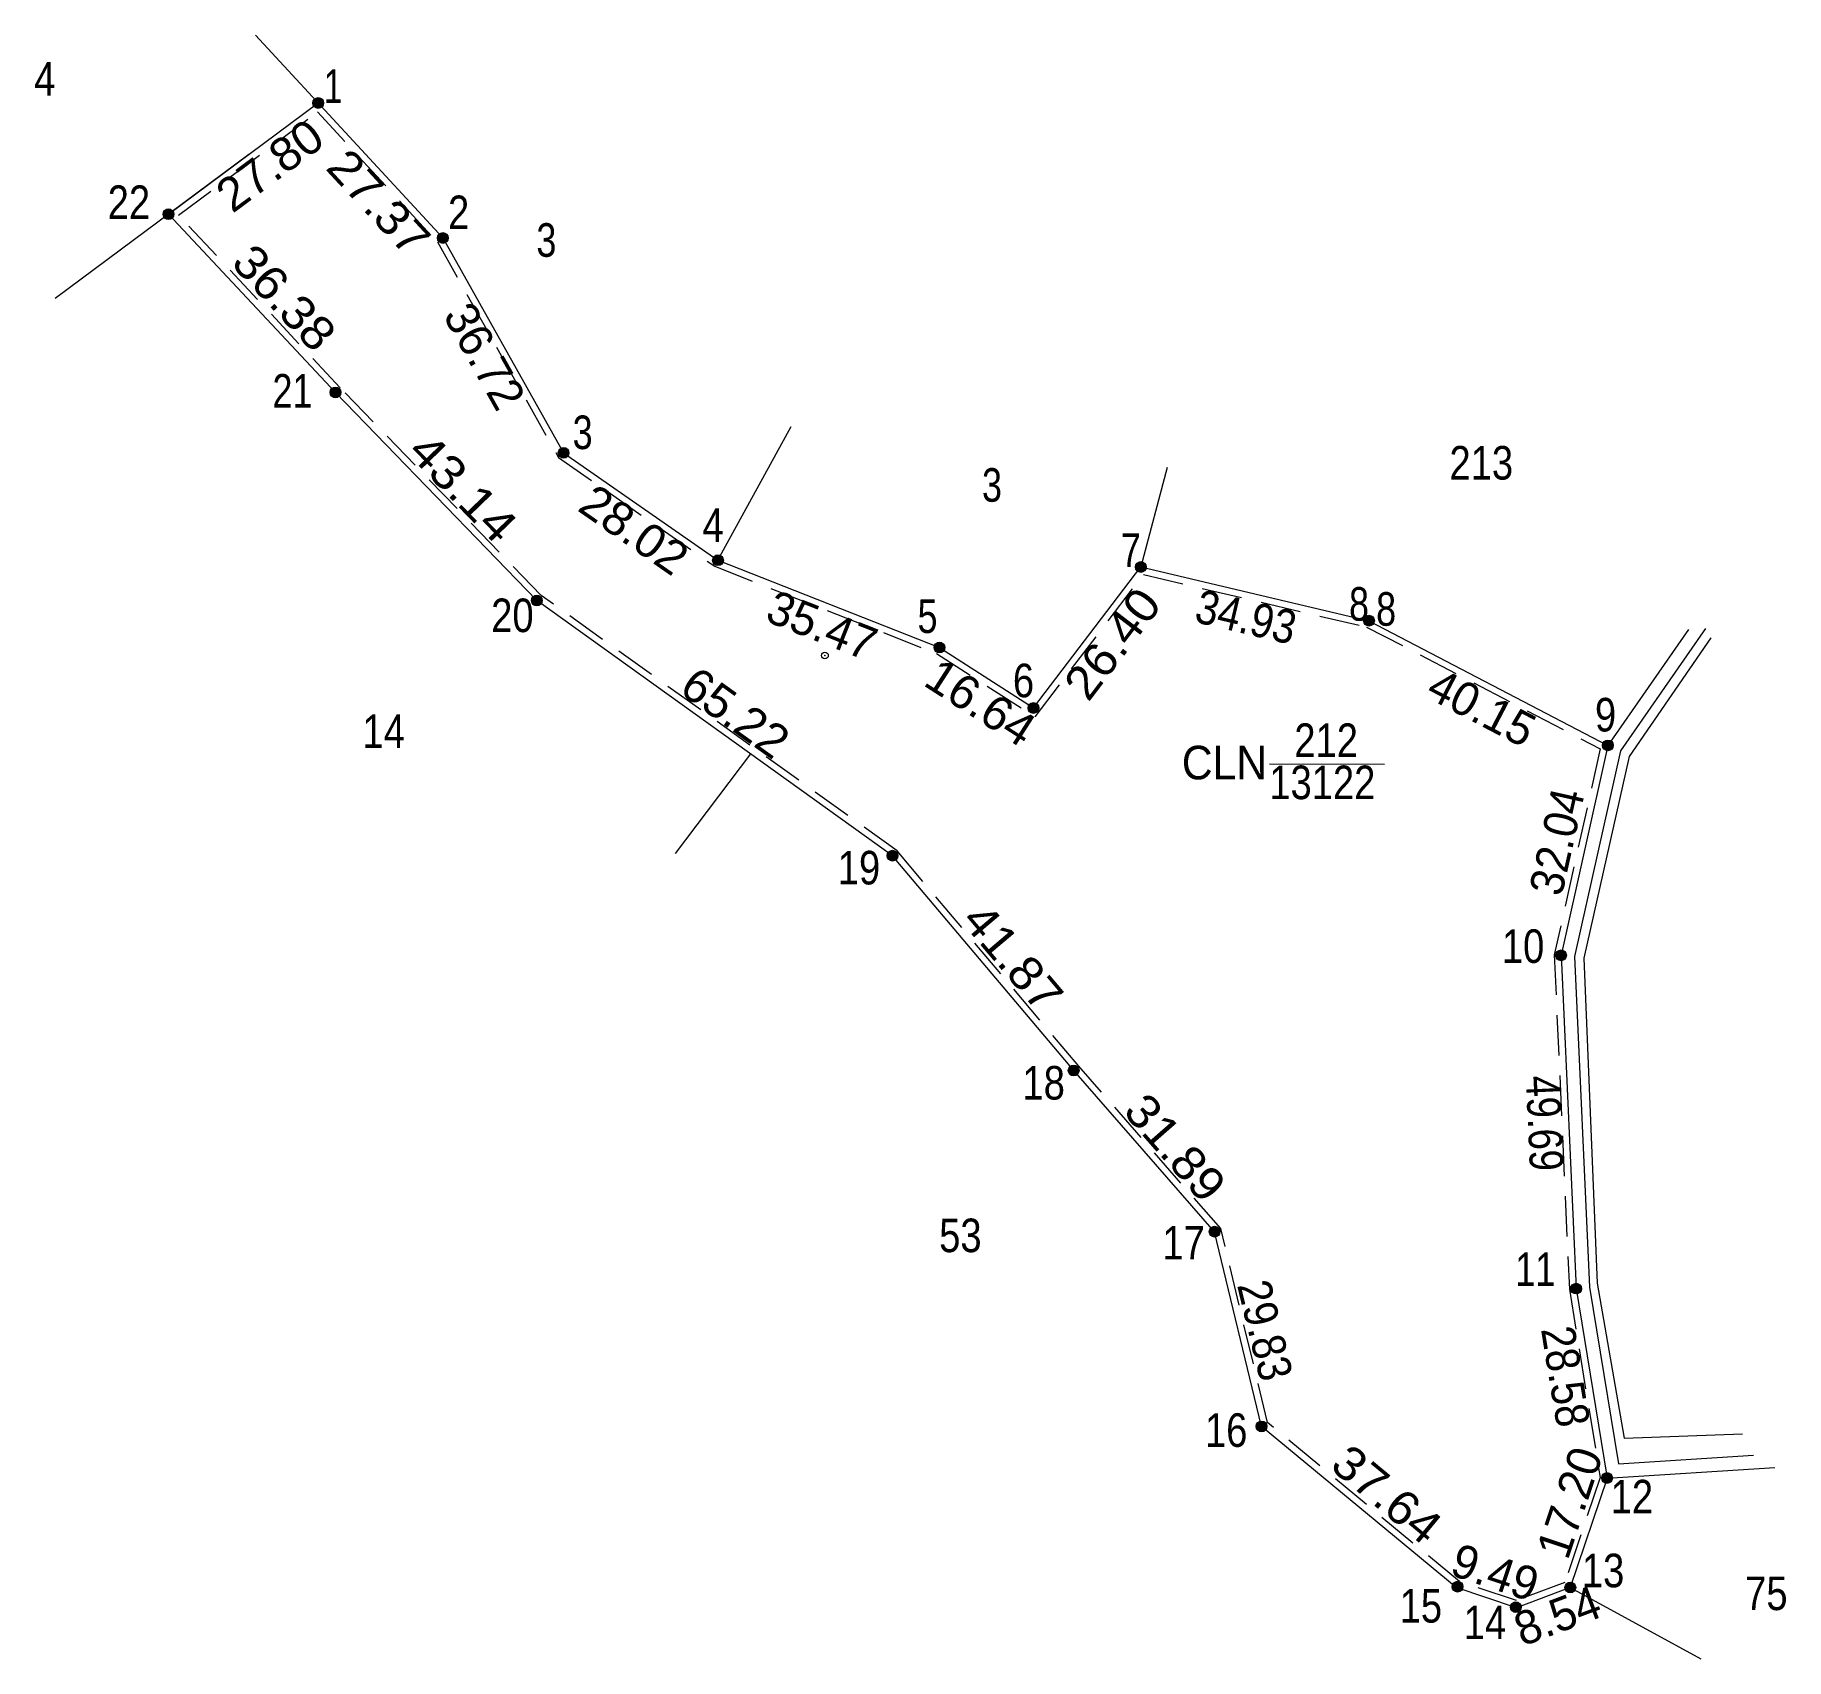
# Model space of a CAD drawing. Header units: centimetres. Extents: x 545064 to 547674, y 1838740 to 1841454.
# Drawn here: x 545400 to 545660.9, y 1839740.8 to 1839982.6 of the extents above; entities that cross this region are included whole.
import ezdxf
from ezdxf.enums import TextEntityAlignment as Align

# ---------------------------------------------------------------- set-up
doc = ezdxf.new("R2010")
doc.units = ezdxf.units.CM
doc.header["$LTSCALE"] = 2
doc.header["$PDMODE"] = 32
doc.header["$PDSIZE"] = 1
doc.linetypes.add('MEDIUM_DASHED', pattern=[4.5, 3, -1.5])
for name, color, linetype, lineweight in [('4', 7, 'Continuous', 13), ('6', 7, 'Continuous', 13), ('63', 7, 'Continuous', 13)]:
    doc.layers.add(name, color=color, linetype=linetype, lineweight=lineweight)

msp = doc.modelspace()

# ---------------------------------------------------------------- texts
at = {"layer": '4'}
for s, width, p in [(' 4', 0.85, (545403.01, 1839973.62)), (' 1', 0.75, (545445.79, 1839972.52)), (' 22', 0.85, (545417.13, 1839955.25)), (' 2', 0.85, (545464.68, 1839953.74)), (' 3', 0.8, (545477.66, 1839949.62)), (' 21', 0.8, (545441.31, 1839927.16)), (' 3', 0.8, (545483.06, 1839920.98)), (' 3', 0.8, (545544.05, 1839913.14)), (' 4', 0.85, (545502.59, 1839907.15)), (' 7', 0.8, (545564.74, 1839903.42)), (' 8', 0.8, (545598.74, 1839895.42)), (' 8', 0.8, (545602.78, 1839894.67)), (' 20', 0.85, (545474.27, 1839893.72)), (' 5', 0.8, (545534.45, 1839893.59)), (' 6', 0.85, (545548.84, 1839884.02)), (' 9', 0.85, (545635.57, 1839878.92)), (' 14', 0.85, (545455.09, 1839876.45)), (' 19', 0.85, (545525.91, 1839856.14)), (' 10', 0.85, (545624.86, 1839844.45)), (' 18', 0.85, (545553.43, 1839824.1)), (' 53', 0.85, (545541.02, 1839801.37)), (' 17', 0.85, (545574.28, 1839800.28)), (' 11', 0.8, (545626.5, 1839796.32)), (' 16', 0.85, (545580.62, 1839772.37)), (' 12', 0.85, (545641.07, 1839762.46)), (' 13', 0.85, (545636.78, 1839751.46)), (' 15', 0.85, (545609.63, 1839746.2)), (' 75', 0.85, (545661.11, 1839748.06)), (' 14', 0.85, (545619.18, 1839743.73))]:
    msp.add_text(s, height=5, dxfattribs=dict(at, width=width)).set_placement(p, align=Align.RIGHT)
for s, rotation, width, p in [('27.80', 36.59, 1.05, (545436.45, 1839961.232)), ('27.37', 312.705, 1.1, (545449.362, 1839956.001)), ('36.38', 313.151, 1.1, (545435.311, 1839941.825)), ('43.14', 314.061, 1.15, (545461.977, 1839913.489)), ('28.02', 325.176, 1.05, (545487.817, 1839906.921)), ('26.40', 52.696, 1.1, (545562.492, 1839890.49)), ('34.93', 346.759, 0.9, (545579.857, 1839893.551)), ('16.64', 327.265, 1.05, (545539.518, 1839881.159)), ('65.22', 324.36, 1.05, (545502.878, 1839879.684)), ('32.04', 77.399, 0.95, (545629.168, 1839861.96)), ('41.87', 310.156, 1.1, (545543.779, 1839843.652)), ('49.69', 272.595, 0.85, (545622.422, 1839820.458)), ('31.89', 311.186, 1.1, (545567.998, 1839815.296)), ('29.83', 283.57, 0.9, (545580.835, 1839789.152)), ('28.58', 279.281, 0.9, (545625.573, 1839782.473)), ('37.64', 320.389, 1.1, (545599.816, 1839763.375))]:
    msp.add_text(s, height=5, rotation=rotation, dxfattribs=dict(at, width=width)).set_placement(p, align=Align.CENTER)
for s, rotation, p in [('36.72', 299.358, (545464.789, 1839933.596)), ('35.47', 338.499, (545516.334, 1839892.389)), ('40.15', 332.452, (545614.399, 1839880.278)), ('17.20', 71.46, (545630.999, 1839763.29)), ('9.49', 341.565, (545616.759, 1839751.307)), ('8.54', 20.556, (545627.677, 1839744.889))]:
    msp.add_text(s, height=5, rotation=rotation, dxfattribs=at).set_placement(p, align=Align.CENTER)
for s, width, p in [('213', 0.85, (545615.47, 1839916.44)), ('212', 0.85, (545592.355, 1839875.12)), ('CLN', 0.95, (545577.205, 1839871.79)), ('13122', 0.85, (545591.79, 1839868.84))]:
    msp.add_text(s, height=5, dxfattribs=dict(at, width=width)).set_placement(p, align=Align.CENTER)

# ---------------------------------------------------------------- hatches: boundary and pattern name
at = {"layer": '6'}
for points in [[(545442.98, 1839972.53, 1), (545441.38, 1839972.53, 1)], [(545420.66, 1839955.96, 1), (545419.06, 1839955.96, 1)], [(545461.54, 1839952.42, 1), (545459.94, 1839952.42, 1)], [(545445.54, 1839929.42, 1), (545443.94, 1839929.42, 1)], [(545479.54, 1839920.42, 1), (545477.94, 1839920.42, 1)], [(545502.54, 1839904.42, 1), (545500.94, 1839904.42, 1)], [(545565.54, 1839903.42, 1), (545563.94, 1839903.42, 1)], [(545475.54, 1839898.42, 1), (545473.94, 1839898.42, 1)], [(545599.54, 1839895.42, 1), (545597.94, 1839895.42, 1)], [(545535.54, 1839891.42, 1), (545533.94, 1839891.42, 1)], [(545549.54, 1839882.42, 1), (545547.94, 1839882.42, 1)], [(545635.14, 1839876.85, 1), (545633.54, 1839876.85, 1)], [(545528.54, 1839860.42, 1), (545526.94, 1839860.42, 1)], [(545628.15, 1839845.58, 1), (545626.55, 1839845.58, 1)], [(545555.54, 1839828.42, 1), (545553.94, 1839828.42, 1)], [(545576.54, 1839804.42, 1), (545574.94, 1839804.42, 1)], [(545630.4, 1839795.94, 1), (545628.8, 1839795.94, 1)], [(545583.54, 1839775.42, 1), (545581.94, 1839775.42, 1)], [(545635.01, 1839767.73, 1), (545633.41, 1839767.73, 1)], [(545612.74, 1839751.55, 1), (545611.14, 1839751.55, 1)], [(545629.54, 1839751.42, 1), (545627.94, 1839751.42, 1)], [(545621.42, 1839748.5, 1), (545619.82, 1839748.5, 1)]]:
    msp.add_hatch(color=256, dxfattribs=at).paths.add_polyline_path(points)

# ---------------------------------------------------------------- linework, layer by layer
at = {"layer": '4'}
for p, q in [((545419.86, 1839955.96), (545442.18, 1839972.53)), ((545501.74, 1839904.42), (545512.63, 1839924.36)), ((545568.68, 1839918.24), (545564.74, 1839903.42)), ((545637.54, 1839875.19), (545649.72, 1839892.86)), ((545628.74, 1839751.42), (545648.16, 1839740.78))]:
    msp.add_line(p, q, dxfattribs=at)
for points in [[(545432.84, 1839982.65), (545460.74, 1839952.42), (545478.74, 1839920.42), (545501.74, 1839904.42), (545534.74, 1839891.42), (545548.74, 1839882.42), (545564.74, 1839903.42), (545598.74, 1839895.42), (545634.34, 1839876.85)], [(545634.21, 1839767.73), (545628.74, 1839751.42), (545620.74, 1839748.42), (545611.74, 1839751.42), (545582.74, 1839775.42), (545575.74, 1839804.42), (545554.74, 1839828.42), (545527.74, 1839860.42), (545474.74, 1839898.42), (545444.74, 1839929.42), (545419.86, 1839955.96)], [(545648.89, 1839894.26), (545636.21, 1839876.03), (545629.36, 1839845.4), (545631.59, 1839796.15), (545635.32, 1839773.49), (545635.9, 1839769.84), (545656.04, 1839771.12)], [(545646.33, 1839894.1), (545634.34, 1839876.85), (545627.35, 1839845.58), (545629.6, 1839795.94), (545633.35, 1839773.17), (545634.21, 1839767.73), (545659.19, 1839769.31)], [(545637.53, 1839875.18), (545630.75, 1839845.15), (545632.73, 1839796.74), (545636.74, 1839773.68), (545654.37, 1839774.33)]]:
    msp.add_lwpolyline(points, dxfattribs=at)
at = {"layer": '4', "linetype": 'MEDIUM_DASHED'}
msp.add_lwpolyline([(545442.05, 1839971.19), (545459.93, 1839951.83), (545477.98, 1839919.73), (545501.26, 1839903.53), (545534.28, 1839890.53), (545548.98, 1839881.08), (545565.14, 1839902.3), (545598.39, 1839894.48), (545633.2, 1839876.32), (545626.34, 1839845.67), (545628.6, 1839795.84), (545633.18, 1839767.81), (545627.94, 1839752.19), (545620.72, 1839749.48), (545612.23, 1839752.31), (545583.63, 1839775.98), (545576.65, 1839804.89), (545555.5, 1839829.07), (545528.42, 1839861.16), (545475.4, 1839899.18), (545445.46, 1839930.11), (545421.36, 1839955.83)], close=True, dxfattribs=at)
at = {"layer": '6'}
msp.add_line((545583.91, 1839874.11), (545601.06, 1839874.06), dxfattribs=at)
for centre in [(545442.18, 1839972.53), (545419.86, 1839955.96), (545460.74, 1839952.42), (545444.74, 1839929.42), (545478.74, 1839920.42), (545501.74, 1839904.42), (545564.74, 1839903.42), (545474.74, 1839898.42), (545598.74, 1839895.42), (545534.74, 1839891.42), (545548.74, 1839882.42), (545634.34, 1839876.85), (545527.74, 1839860.42), (545627.35, 1839845.58), (545554.74, 1839828.42), (545575.74, 1839804.42), (545629.6, 1839795.94), (545582.74, 1839775.42), (545634.21, 1839767.73), (545611.94, 1839751.55), (545628.74, 1839751.42), (545620.62, 1839748.5)]:
    msp.add_circle(centre, 0.8, dxfattribs=at)
at = {"layer": '63'}
for p, q in [((545431.85, 1839964.86), (545402.97, 1839943.42)), ((545506.58, 1839875.59), (545495.34, 1839860.75))]:
    msp.add_line(p, q, dxfattribs=at)
msp.add_point((545517.68, 1839890.24), dxfattribs=at)

msp.set_redraw_order([(e.dxf.handle, doc.entitydb.next_handle()) for e in msp.query("TEXT MTEXT ATTDEF DIMENSION ARC_DIMENSION")])  # texts and dimensions are drawn at this point

doc.saveas('drawing.dxf')
